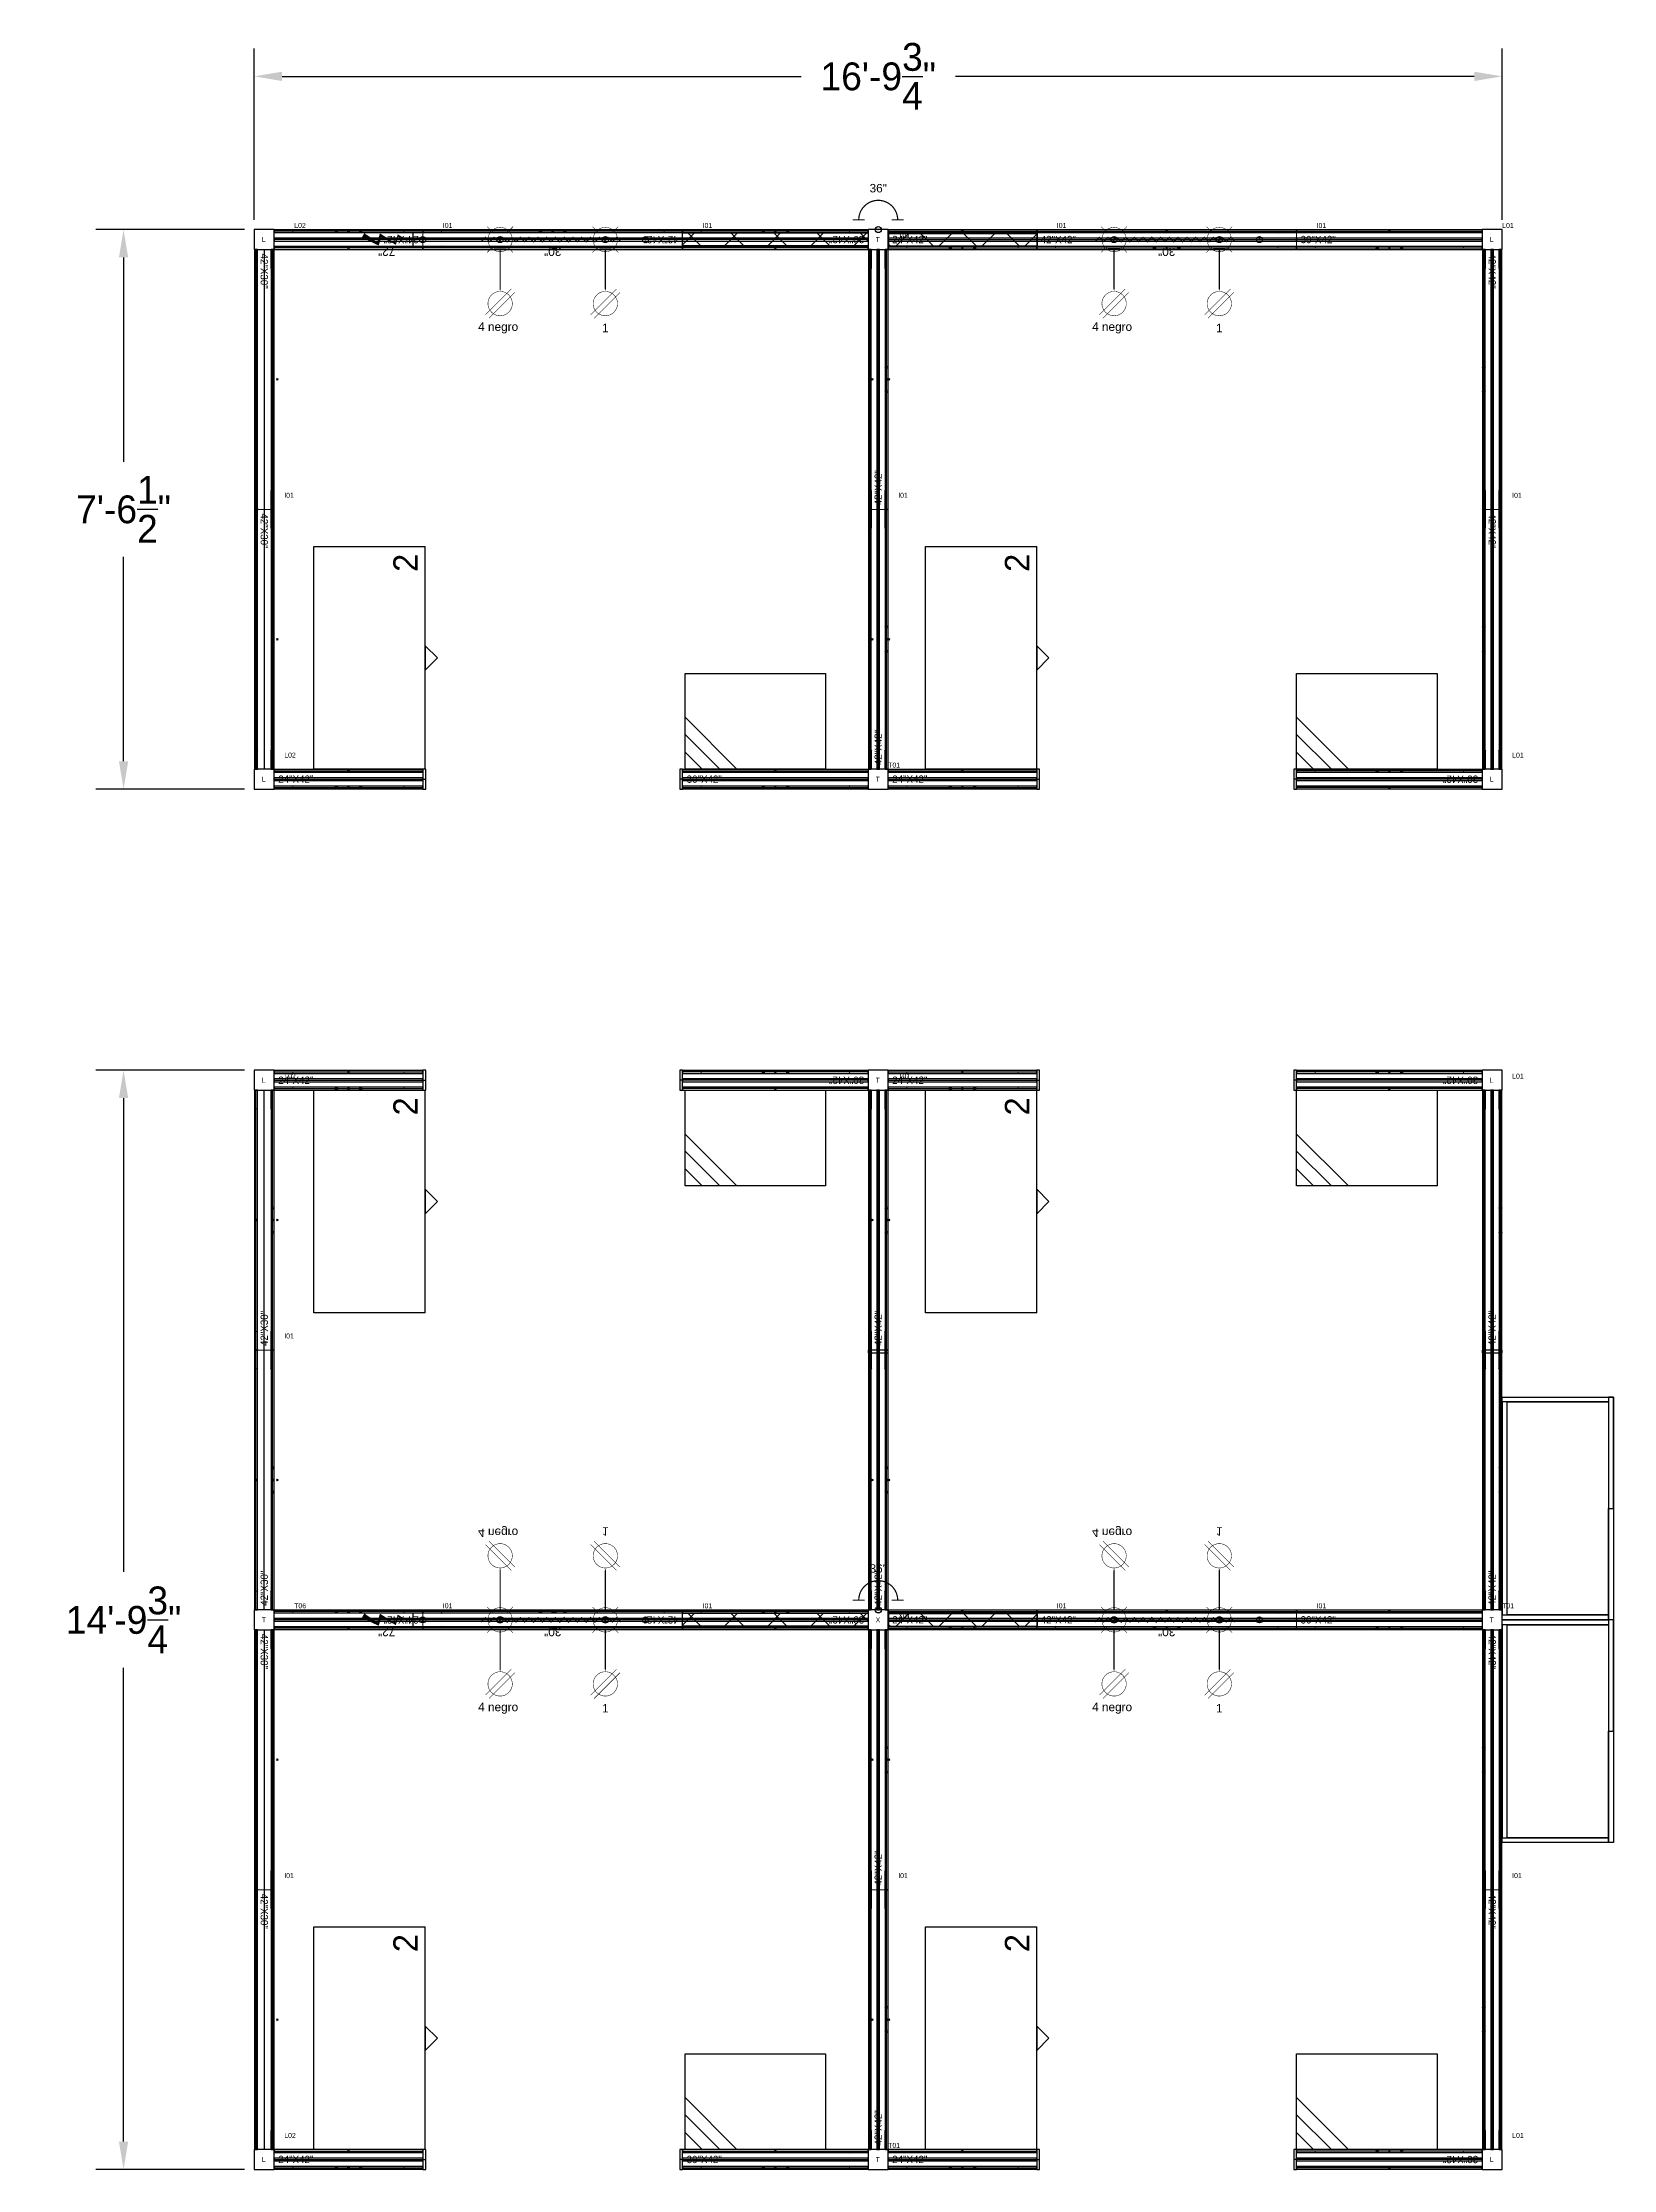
# Model space of a CAD drawing. Header units: inches. Extents: x 126 to 13186, y 9 to 361.
# Drawn here: x 6516.8 to 6770.7, y 17.5 to 361.4 of the extents above; entities that cross this region are included whole.
import ezdxf
from ezdxf.enums import TextEntityAlignment as Align

# ---------------------------------------------------------------- set-up
doc = ezdxf.new("R2010")
doc.units = ezdxf.units.IN
doc.header["$MEASUREMENT"] = 0
for name, color, linetype in [('AW', 7, 'Continuous'), ('DD2D', 7, 'Continuous'), ('DD2D_Geometry', 7, 'Continuous'), ('ELECTRI', 7, 'Continuous'), ('ENFASIS NEW', 7, 'Continuous'), ('Id Unión', 7, 'Continuous'), ('LATEFILE', 7, 'Continuous'), ('LATFILE', 7, 'Continuous'), ('LF', 7, 'Continuous'), ('S7000', 7, 'Continuous'), ('TEXT HARNESS', 7, 'Continuous')]:
    doc.layers.add(name, color=color, linetype=linetype)
doc.styles.add('ARIAL', font='arial.ttf')
doc.styles.get("Standard").update_dxf_attribs({"font": 'stylu.ttf'})
doc.dimstyles.get("Standard").update_dxf_attribs({"dimscale": 25, "dimtxt": 0.18, "dimasz": 0.18, "dimexe": 0.18, "dimexo": 0.0625, "dimgap": 0.09, "dimtad": 0, "dimtih": 1, "dimtoh": 1, "dimzin": 0, "dimdsep": 46, "dimlunit": 4, "dimtxsty": 'Standard', "dimcen": 0.09, "dimadec": 0, "dimazin": 0, "dimtfac": 1, "dimtofl": 0, "dimtmove": 0, "dimatfit": 3, "dimfxl": 1, "dimtolj": 1, "dimtzin": 0, "dimarcsym": 0})

msp = doc.modelspace()

# ---------------------------------------------------------------- texts
at = {"layer": 'DD2D_Geometry'}
for s, p in [('L', (6552.218, 329.114)), ('T', (6651.47, 329.114)), ('L', (6750.722, 329.114)), ('L', (6552.218, 241.869)), ('T', (6651.47, 241.869)), ('L', (6750.722, 241.869)), ('L', (6552.218, 193.195)), ('T', (6651.47, 193.195)), ('L', (6750.722, 193.195)), ('T', (6552.218, 105.951)), ('X', (6651.47, 105.951)), ('T', (6750.722, 105.951)), ('L', (6552.218, 18.707)), ('T', (6651.47, 18.707)), ('L', (6750.722, 18.707))]:
    msp.add_text(s, height=0.807, dxfattribs=at).set_placement(p)
at = {"layer": 'Id Unión'}
for s, p in [('L02', (6557.473, 331.387)), ('I01', (6581.489, 331.387)), ('I01', (6623.496, 331.387)), ('T01', (6655.113, 329.775)), ('I01', (6680.744, 331.387)), ('I01', (6722.752, 331.387)), ('L01', (6752.752, 331.387)), ('I01', (6555.861, 287.763)), ('I01', (6655.113, 287.767)), ('I01', (6754.365, 287.763)), ('L02', (6555.861, 245.755)), ('T01', (6653.5, 244.143)), ('L01', (6754.365, 245.755)), ('L02', (6555.861, 193.856)), ('T01', (6655.113, 193.856)), ('L01', (6754.365, 193.856)), ('I01', (6555.861, 151.848)), ('T06', (6557.473, 108.224)), ('I01', (6581.489, 108.224)), ('I01', (6623.496, 108.224)), ('X01', (6655.113, 106.612)), ('I01', (6680.744, 108.224)), ('I01', (6722.752, 108.224)), ('T01', (6752.752, 108.224)), ('I01', (6555.861, 64.6)), ('I01', (6655.113, 64.604)), ('I01', (6754.365, 64.6)), ('L02', (6555.861, 22.592)), ('T01', (6653.5, 20.98)), ('L01', (6754.365, 22.592))]:
    msp.add_text(s, height=0.8071, dxfattribs=at).set_placement(p)

# ---------------------------------------------------------------- blocks, each defined once
blk = doc.blocks.new('DD40102442AB')
at = {"color": 1}
for p, q in [((0.0035, -0.0035), (-0.0035, 0.0035)), ((0.0035, 0.0035), (-0.0035, -0.0035))]:
    blk.add_line(p, q, dxfattribs=at)
blk.add_point((0, 0))
blk.add_point((0, 0))
blk.add_point((0, 0), dxfattribs=at)
blk = doc.blocks.new('LF4023627S')
for p, q in [((0, 0), (0.914, 0)), ((0, -0.457), (0.914, -0.457))]:
    blk.add_line(p, q)
at = {"layer": 'LATEFILE'}
for p, q in [((0, -0.457), (0, 0)), ((0.914, 0), (0.914, -0.457))]:
    blk.add_line(p, q, dxfattribs=at)
blk.add_lwpolyline([(0.407, -0.457), (0.457, -0.507), (0.507, -0.457)], close=True, dxfattribs=at)
at = {"layer": 'LATFILE', "insert": (0.8103, -0.3262), "char_height": 0.1, "width": 0.07696, "attachment_point": 1}
blk.add_mtext('2', dxfattribs=at)
blk = doc.blocks.new('S7012')
for p, q in [((0.18, -0.577), (0.393, -0.364)), ((0.25, -0.577), (0.393, -0.434)), ((0.323, -0.577), (0.393, -0.507))]:
    blk.add_line(p, q)
blk.add_lwpolyline([(0, 0), (0.393, 0), (0.393, -0.577), (0, -0.577)], close=True)
blk = doc.blocks.new('DD40103042AB')
at = {"color": 1}
for p, q in [((0.0035, -0.0035), (-0.0035, 0.0035)), ((0.0035, 0.0035), (-0.0035, -0.0035))]:
    blk.add_line(p, q, dxfattribs=at)
blk.add_point((0, 0))
blk.add_point((0, 0))
blk.add_point((0, 0), dxfattribs=at)
blk = doc.blocks.new('829030')
at = {"color": 1}
for points in [[(0.1, 0.009, 0.005, 0.005, 0), (0.118, -0.009, 0.005, 0.005, 0), (0.136, 0.009, 0.005, 0.005, 0), (0.154, -0.009, 0.005, 0.005, 0), (0.172, 0.009, 0.005, 0.005, 0), (0.19, -0.009, 0.005, 0.005, 0), (0.208, 0.009, 0.005, 0.005, 0), (0.226, -0.009, 0.005, 0.005, 0), (0.244, 0.009, 0.005, 0.005, 0), (0.262, -0.009, 0.005, 0.005, 0), (0.28, 0.009, 0.005, 0.005, 0), (0.298, -0.009, 0.005, 0.005, 0), (0.316, 0.009, 0.005, 0.005, 0), (0.334, -0.009, 0.005, 0.005, 0), (0.352, 0.009, 0.005, 0.005, 0), (0.37, -0.009, 0.005, 0.005, 0), (0.388, 0.009, 0.005, 0.005, 0), (0.406, -0.009, 0.005, 0.005, 0), (0.424, 0.009, 0.005, 0.005, 0), (0.442, -0.009, 0.005, 0.005, 0), (0.46, 0.009, 0.005, 0.005, 0), (0.478, -0.009, 0.005, 0.005, 0), (0.496, 0.009, 0.005, 0.005, 0), (0.514, -0.009, 0.005, 0.005, 0), (0.532, 0.009, 0.005, 0.005, 0), (0.55, -0.009, 0, 0, 0)], [(0.676, 0.009, 0.005, 0.005, 0), (0.658, -0.009, 0.005, 0.005, 0), (0.64, 0.009, 0.005, 0.005, 0), (0.622, -0.009, 0.005, 0.005, 0), (0.604, 0.009, 0.005, 0.005, 0), (0.586, -0.009, 0.005, 0.005, 0), (0.568, 0.009, 0.005, 0.005, 0), (0.55, -0.009, 0, 0, 0)]]:
    blk.add_lwpolyline(points, format="xyseb", dxfattribs=at)
at = {"color": 1, "const_width": 0.002}
for points in [[(0.1385, 0.0265), (0.112, 0.053)], [(0.1915, 0.0265), (0.218, 0.053)], [(0.5705, 0.0265), (0.544, 0.053)], [(0.6235, 0.0265), (0.65, 0.053)], [(0.1385, -0.0265), (0.112, -0.053)], [(0.1915, -0.0265), (0.218, -0.053)], [(0.5705, -0.0265), (0.544, -0.053)], [(0.6235, -0.0265), (0.65, -0.053)]]:
    blk.add_lwpolyline(points, dxfattribs=at)
for points in [[(0.165, -0.05, -1), (0.165, 0.05, -1)], [(0.597, -0.05, 1), (0.597, 0.05, 1)]]:
    blk.add_lwpolyline(points, format="xyb", close=True, dxfattribs=at)
at = {"color": 1}
blk.add_circle((0, 0), 0.0125, dxfattribs=at)
blk.add_point((0, 0), dxfattribs=at)
at = {"layer": 'TEXT HARNESS', "color": 1, "style": 'ARIAL'}
blk.add_text('30"', height=0.03469, dxfattribs=at).set_placement((0.381, 0.05), align=Align.MIDDLE)
blk = doc.blocks.new('8065E4C')
at = {"color": 1, "const_width": 0.005}
blk.add_lwpolyline([(0.025, -0.04), (-0.025, -0.04)], dxfattribs=at)
at = {"color": 1}
for points in [[(0, -0.04, 0.005, 0.005, 0), (0, -0.165, 0.025, 0, 0), (0, -0.2114, 0, 0, 0)], [(-0.0601, -0.309, 0.002, 0.002, 0), (0.046, -0.2029, 0.002, 0.002, 0)], [(-0.046, -0.3231, 0.002, 0.002, 0), (0.0601, -0.217, 0.002, 0.002, 0)]]:
    blk.add_lwpolyline(points, format="xyseb", dxfattribs=at)
at = {"color": 1, "const_width": 0.002}
blk.add_lwpolyline([(-0.05, -0.263, -1), (0.05, -0.263, -1)], format="xyb", close=True, dxfattribs=at)
at = {"color": 1}
blk.add_circle((0, 0), 0.0125, dxfattribs=at)
blk.add_point((0, 0), dxfattribs=at)
at = {"layer": 'TEXT HARNESS', "color": 1, "style": 'ARIAL'}
blk.add_text('4 negro', height=0.03469, dxfattribs=at).set_placement((-0.0081, -0.363), align=Align.MIDDLE)
blk = doc.blocks.new('8065E1C')
at = {"color": 1, "const_width": 0.005}
blk.add_lwpolyline([(0.025, -0.04), (-0.025, -0.04)], dxfattribs=at)
at = {"color": 1}
for points in [[(0, -0.04, 0.005, 0.005, 0), (0, -0.165, 0.025, 0, 0), (0, -0.2114, 0, 0, 0)], [(-0.0601, -0.309, 0.002, 0.002, 0), (0.046, -0.2029, 0.002, 0.002, 0)], [(-0.046, -0.3231, 0.002, 0.002, 0), (0.0601, -0.217, 0.002, 0.002, 0)]]:
    blk.add_lwpolyline(points, format="xyseb", dxfattribs=at)
at = {"color": 1, "const_width": 0.002}
blk.add_lwpolyline([(-0.05, -0.263, -1), (0.05, -0.263, -1)], format="xyb", close=True, dxfattribs=at)
at = {"color": 1}
blk.add_circle((0, 0), 0.0125, dxfattribs=at)
blk.add_point((0, 0), dxfattribs=at)
at = {"layer": 'TEXT HARNESS', "color": 1, "style": 'ARIAL'}
blk.add_text('1', height=0.0347, dxfattribs=at).set_placement((0, -0.363), align=Align.MIDDLE)
blk = doc.blocks.new('*X60')
at = {"color": 0}
for p, q in [((8.0699, 4.5343), (8.1208, 4.5852)), ((8.1957, 4.5322), (8.1427, 4.5852)), ((8.2445, 4.5322), (8.2975, 4.5852)), ((8.3725, 4.5322), (8.3195, 4.5852)), ((8.4213, 4.5322), (8.4743, 4.5852)), ((8.5492, 4.5322), (8.4962, 4.5852)), ((8.5981, 4.5322), (8.6511, 4.5852)), ((8.6803, 4.578), (8.673, 4.5852))]:
    blk.add_line(p, q, dxfattribs=at)
blk = doc.blocks.new('808624')
at = {"color": 5}
for p, q in [((-0.6104, 0), (0, 0)), ((-0.6104, -0.053), (-0.6104, 0)), ((0, 0), (0, -0.053)), ((0, -0.053), (-0.6104, -0.053))]:
    blk.add_line(p, q, dxfattribs=at)
blk.add_blockref('*X60', (-8.6803, -4.5852), dxfattribs=at)
blk = doc.blocks.new('*X53')
at = {"color": 0}
for p, q in [((7.9413, 4.9361), (7.9943, 4.9891)), ((8.1454, 4.9361), (8.0924, 4.9891)), ((8.1181, 4.9361), (8.1711, 4.9891)), ((8.3222, 4.9361), (8.2692, 4.9891)), ((8.2948, 4.9361), (8.3478, 4.9891)), ((8.499, 4.9361), (8.446, 4.9891)), ((8.4716, 4.9361), (8.5246, 4.9891)), ((8.6757, 4.9361), (8.6227, 4.9891)), ((8.6484, 4.9361), (8.6971, 4.9848)), ((7.9686, 4.9361), (7.9351, 4.9696))]:
    blk.add_line(p, q, dxfattribs=at)
blk = doc.blocks.new('808630')
at = {"color": 5}
for p, q in [((-0.762, 0), (0, 0)), ((-0.762, -0.053), (-0.762, 0)), ((0, 0), (0, -0.053)), ((0, -0.053), (-0.762, -0.053))]:
    blk.add_line(p, q, dxfattribs=at)
blk.add_blockref('*X53', (-8.6971, -4.9891), dxfattribs=at)
blk = doc.blocks.new('817736')
at = {"color": 3, "const_width": 0.005}
blk.add_lwpolyline([(0.08, 0.04, 1), (-0.08, 0.04)], format="xyb", dxfattribs=at)
for points in [[(-0.055, 0.04), (-0.105, 0.04)], [(0.055, 0.04), (0.105, 0.04)]]:
    blk.add_lwpolyline(points, dxfattribs=at)
at = {"color": 3}
blk.add_circle((0, 0), 0.0125, dxfattribs=at)
blk.add_point((0, 0), dxfattribs=at)
at = {"layer": 'TEXT HARNESS', "color": 3, "style": 'ARIAL'}
blk.add_text('36"', height=0.03469, dxfattribs=at).set_placement((0, 0.17), align=Align.MIDDLE)
blk = doc.blocks.new('818072')
at = {"color": 1}
blk.add_lwpolyline([(0.04, 0.0177, 0, 0.005, 0), (0.1012, -0.0177, 0.005, 0.005, 0), (0.112, 0.0177, 0.005, 0.01, 0), (0.173, -0.0176, 0.01, 0.01, 0), (0.184, 0.0177, 0.01, 0.02, 0), (0.245, -0.0176, 0.02, 0.02, 0)], format="xyseb", dxfattribs=at)
at = {"color": 1, "const_width": 0.005}
blk.add_lwpolyline([(0.04, 0.025), (0.04, -0.025)], dxfattribs=at)
at = {"color": 1}
blk.add_circle((0, 0), 0.0125, dxfattribs=at)
blk.add_point((0, 0), dxfattribs=at)
at = {"layer": 'TEXT HARNESS', "color": 1, "style": 'ARIAL'}
blk.add_text('72"', height=0.03469, dxfattribs=at).set_placement((0.148, 0.05), align=Align.MIDDLE)
blk = doc.blocks.new('AW70231836AB')
for points in [[(0, 0), (0.02, 0), (0.02, -0.437), (0, -0.437)], [(0.895, 0), (0.02, 0), (0.02, -0.02), (0.895, -0.02)], [(0.895, -0.437), (0.895, 0), (0.915, 0), (0.915, -0.437)], [(0.02, -0.02), (0.895, -0.02), (0.895, -0.437), (0.02, -0.437)], [(0, -0.437), (0.4575, -0.437), (0.4575, -0.457), (0, -0.457)], [(0.4575, -0.457), (0.915, -0.457), (0.915, -0.437), (0.4575, -0.437)]]:
    blk.add_lwpolyline(points, close=True)
blk = doc.blocks.new('AW4001NA1872AB')
at = {"extrusion": (-1, 0, 0)}
blk.add_line((0, -0.457, -0.028), (0, 0, -0.028), dxfattribs=at)
at = {"extrusion": (0, 1, 0)}
blk.add_line((0, 0, -0.028), (1.83, 0, -0.028), dxfattribs=at)
for p, q in [((0, -0.457, -0.028), (0, 0, -0.028)), ((0, 0, -0.028), (1.83, 0, -0.028)), ((1.83, 0, -0.028), (1.83, -0.457, -0.028)), ((1.83, -0.457, -0.028), (0, -0.457, -0.028))]:
    blk.add_line(p, q)
at = {"extrusion": (1, 0, 0)}
blk.add_line((1.83, 0, -0.028), (1.83, -0.457, -0.028), dxfattribs=at)
at = {"extrusion": (0, -1, 0)}
blk.add_line((1.83, -0.457, -0.028), (0, -0.457, -0.028), dxfattribs=at)
blk = doc.blocks.new('DD101030422D')
at = {"color": 1, "linetype": 'Continuous', "lineweight": 0}
for p, q in [((0, -0.0255), (0, 0.0255)), ((0.0017, 0.0275), (0.0218, 0.0275)), ((0.002, 0.0275), (0.0215, 0.0275)), ((0.0747, 0.0275), (0.0215, 0.0275)), ((0.0747, 0.0275), (0.075, 0.0275)), ((0.0765, 0.026), (0.0765, 0.0343)), ((0.6855, 0.0343), (0.0765, 0.0343)), ((0.6855, 0.0343), (0.6855, 0.026)), ((0.6873, 0.0275), (0.687, 0.0275)), ((0.6873, 0.0275), (0.7405, 0.0275)), ((0.7603, 0.0275), (0.7402, 0.0275)), ((0.76, 0.0275), (0.7405, 0.0275)), ((0.762, -0.0255), (0.762, 0.0255)), ((0.025, -0.0275), (0.002, -0.0275)), ((0.025, -0.0275), (0.0747, -0.0275)), ((0.0747, -0.0275), (0.075, -0.0275)), ((0.0765, -0.0343), (0.0765, -0.026)), ((0.6855, -0.0343), (0.0765, -0.0343)), ((0.6855, -0.026), (0.6855, -0.0343)), ((0.6873, -0.0275), (0.687, -0.0275)), ((0.737, -0.0275), (0.6873, -0.0275)), ((0.737, -0.0275), (0.76, -0.0275))]:
    blk.add_line(p, q, dxfattribs=at)
at = {"color": 1}
for p, q in [((0.3775, 0.0379), (0.3845, 0.0308)), ((0.3775, 0.0308), (0.3845, 0.0379)), ((0.3775, -0.0379), (0.3845, -0.0308)), ((0.3775, -0.0308), (0.3845, -0.0379))]:
    blk.add_line(p, q, dxfattribs=at)
for centre in [(0.331, -0.0343), (0.431, -0.0343)]:
    blk.add_circle(centre, 0.005, dxfattribs=at)
at = {"color": 1, "linetype": 'Continuous', "lineweight": 0}
for centre, radius, start, end in [((0.002, 0.0255), 0.00203, 90, 180), ((0.075, 0.026), 0.00151, 10.02098, 90), ((0.075, 0.026), 0.00151, 0, 10.02098), ((0.687, 0.026), 0.00151, 90, 169.97902), ((0.687, 0.026), 0.00151, 169.97902, 180), ((0.687, 0.026), 0.00151, 169.97902, 180), ((0.76, 0.0255), 0.00203, 0, 90), ((0.002, -0.0255), 0.00203, 180, 270), ((0.075, -0.026), 0.00151, 270, 349.97902), ((0.075, -0.026), 0.00151, 349.97902, 0), ((0.687, -0.026), 0.00151, 180, 190.02098), ((0.687, -0.026), 0.00151, 180, 190.02098), ((0.687, -0.026), 0.00151, 190.02098, 270), ((0.76, -0.0255), 0.00203, 270, 0)]:
    blk.add_arc(centre, radius, start, end, dxfattribs=at)
at = {"color": 1}
for p in [(0.381, 0.0343), (0.381, -0.0343)]:
    blk.add_point(p, dxfattribs=at)
at = {"insert": (0.0165, 0.0151), "char_height": 0.03, "attachment_point": 1}
blk.add_mtext_dynamic_manual_height_columns('30"X42"', width=75.494015, gutter_width=12.5, heights=[0], dxfattribs=at)
blk = doc.blocks.new('SPACE_DD10103042')
blk.add_blockref('DD101030422D', (0, 0))
blk = doc.blocks.new('DD101042422D')
at = {"color": 1, "linetype": 'Continuous', "lineweight": 0}
for p, q in [((0, -0.0255), (0, 0.0255)), ((0.0017, 0.0275), (0.0218, 0.0275)), ((0.002, 0.0275), (0.0215, 0.0275)), ((0.0747, 0.0275), (0.0215, 0.0275)), ((0.0747, 0.0275), (0.075, 0.0275)), ((0.0765, 0.026), (0.0765, 0.0343)), ((0.9905, 0.0343), (0.0765, 0.0343)), ((0.9905, 0.0343), (0.9905, 0.026)), ((0.9923, 0.0275), (0.992, 0.0275)), ((0.9923, 0.0275), (1.0455, 0.0275)), ((1.0653, 0.0275), (1.0452, 0.0275)), ((1.065, 0.0275), (1.0455, 0.0275)), ((1.067, -0.0255), (1.067, 0.0255)), ((0.025, -0.0275), (0.002, -0.0275)), ((0.025, -0.0275), (0.0747, -0.0275)), ((0.0747, -0.0275), (0.075, -0.0275)), ((0.0765, -0.0343), (0.0765, -0.026)), ((0.9905, -0.0343), (0.0765, -0.0343)), ((0.9905, -0.026), (0.9905, -0.0343)), ((0.9923, -0.0275), (0.992, -0.0275)), ((1.042, -0.0275), (0.9923, -0.0275)), ((1.042, -0.0275), (1.065, -0.0275))]:
    blk.add_line(p, q, dxfattribs=at)
at = {"color": 1}
for p, q in [((0.53, 0.0379), (0.537, 0.0308)), ((0.53, 0.0308), (0.537, 0.0379)), ((0.53, -0.0379), (0.537, -0.0308)), ((0.53, -0.0308), (0.537, -0.0379))]:
    blk.add_line(p, q, dxfattribs=at)
for centre in [(0.4835, -0.0343), (0.5835, -0.0343)]:
    blk.add_circle(centre, 0.005, dxfattribs=at)
at = {"color": 1, "linetype": 'Continuous', "lineweight": 0}
for centre, radius, start, end in [((0.002, 0.0255), 0.00203, 90, 180), ((0.075, 0.026), 0.00151, 10.02098, 90), ((0.075, 0.026), 0.00151, 0, 10.02098), ((0.992, 0.026), 0.00151, 90, 169.97902), ((0.992, 0.026), 0.00151, 169.97902, 180), ((0.992, 0.026), 0.00151, 169.97902, 180), ((1.065, 0.0255), 0.00203, 0, 90), ((0.002, -0.0255), 0.00203, 180, 270), ((0.075, -0.026), 0.00151, 270, 349.97902), ((0.075, -0.026), 0.00151, 349.97902, 0), ((0.992, -0.026), 0.00151, 180, 190.02098), ((0.992, -0.026), 0.00151, 180, 190.02098), ((0.992, -0.026), 0.00151, 190.02098, 270), ((1.065, -0.0255), 0.00203, 270, 0)]:
    blk.add_arc(centre, radius, start, end, dxfattribs=at)
at = {"color": 1}
for p in [(0.5335, 0.0343), (0.5335, -0.0343)]:
    blk.add_point(p, dxfattribs=at)
at = {"insert": (0.0165, 0.0151), "char_height": 0.03, "attachment_point": 1}
blk.add_mtext_dynamic_manual_height_columns('42"X42"', width=75.494015, gutter_width=12.5, heights=[0], dxfattribs=at)
blk = doc.blocks.new('SPACE_DD10104242')
blk.add_blockref('DD101042422D', (0, 0))
blk = doc.blocks.new('DD101024422D')
at = {"color": 1, "linetype": 'Continuous', "lineweight": 0}
for p, q in [((0, -0.0255), (0, 0.0255)), ((0.0017, 0.0275), (0.0218, 0.0275)), ((0.002, 0.0275), (0.0215, 0.0275)), ((0.0747, 0.0275), (0.0215, 0.0275)), ((0.0747, 0.0275), (0.075, 0.0275)), ((0.0765, 0.026), (0.0765, 0.0343)), ((0.5335, 0.0343), (0.0765, 0.0343)), ((0.5335, 0.0343), (0.5335, 0.026)), ((0.5353, 0.0275), (0.535, 0.0275)), ((0.5353, 0.0275), (0.5885, 0.0275)), ((0.6083, 0.0275), (0.5882, 0.0275)), ((0.608, 0.0275), (0.5885, 0.0275)), ((0.61, -0.0255), (0.61, 0.0255)), ((0.025, -0.0275), (0.002, -0.0275)), ((0.025, -0.0275), (0.0747, -0.0275)), ((0.0747, -0.0275), (0.075, -0.0275)), ((0.0765, -0.0343), (0.0765, -0.026)), ((0.5335, -0.0343), (0.0765, -0.0343)), ((0.5335, -0.026), (0.5335, -0.0343)), ((0.5353, -0.0275), (0.535, -0.0275)), ((0.585, -0.0275), (0.5353, -0.0275)), ((0.585, -0.0275), (0.608, -0.0275))]:
    blk.add_line(p, q, dxfattribs=at)
at = {"color": 1}
for p, q in [((0.3015, 0.0379), (0.3085, 0.0308)), ((0.3015, 0.0308), (0.3085, 0.0379)), ((0.3015, -0.0379), (0.3085, -0.0308)), ((0.3015, -0.0308), (0.3085, -0.0379))]:
    blk.add_line(p, q, dxfattribs=at)
for centre in [(0.255, -0.0343), (0.355, -0.0343)]:
    blk.add_circle(centre, 0.005, dxfattribs=at)
at = {"color": 1, "linetype": 'Continuous', "lineweight": 0}
for centre, radius, start, end in [((0.002, 0.0255), 0.00203, 90, 180), ((0.075, 0.026), 0.00151, 10.02098, 90), ((0.075, 0.026), 0.00151, 0, 10.02098), ((0.535, 0.026), 0.00151, 90, 169.97902), ((0.535, 0.026), 0.00151, 169.97902, 180), ((0.535, 0.026), 0.00151, 169.97902, 180), ((0.608, 0.0255), 0.00203, 0, 90), ((0.002, -0.0255), 0.00203, 180, 270), ((0.075, -0.026), 0.00151, 270, 349.97902), ((0.075, -0.026), 0.00151, 349.97902, 0), ((0.535, -0.026), 0.00151, 180, 190.02098), ((0.535, -0.026), 0.00151, 180, 190.02098), ((0.535, -0.026), 0.00151, 190.02098, 270), ((0.608, -0.0255), 0.00203, 270, 0)]:
    blk.add_arc(centre, radius, start, end, dxfattribs=at)
at = {"color": 1}
for p in [(0.305, 0.0343), (0.305, -0.0343)]:
    blk.add_point(p, dxfattribs=at)
at = {"insert": (0.0165, 0.0151), "char_height": 0.03, "attachment_point": 1}
blk.add_mtext_dynamic_manual_height_columns('24"X42"', width=75.494015, gutter_width=12.5, heights=[0], dxfattribs=at)
blk = doc.blocks.new('SPACE_DD10102442')
blk.add_blockref('DD101024422D', (0, 0))
blk = doc.blocks.new('DD101042302D')
at = {"color": 6, "linetype": 'Continuous', "lineweight": 0}
for p, q in [((0, -0.0255), (0, 0.0255)), ((0.0017, 0.0275), (0.0218, 0.0275)), ((0.002, 0.0275), (0.0215, 0.0275)), ((0.0747, 0.0275), (0.0215, 0.0275)), ((0.0747, 0.0275), (0.075, 0.0275)), ((0.0765, 0.026), (0.0765, 0.0343)), ((0.9905, 0.0343), (0.0765, 0.0343)), ((0.9905, 0.0343), (0.9905, 0.026)), ((0.9923, 0.0275), (0.992, 0.0275)), ((0.9923, 0.0275), (1.0455, 0.0275)), ((1.0653, 0.0275), (1.0452, 0.0275)), ((1.065, 0.0275), (1.0455, 0.0275)), ((1.067, -0.0255), (1.067, 0.0255)), ((0.025, -0.0275), (0.002, -0.0275)), ((0.025, -0.0275), (0.0747, -0.0275)), ((0.0747, -0.0275), (0.075, -0.0275)), ((0.0765, -0.0343), (0.0765, -0.026)), ((0.9905, -0.0343), (0.0765, -0.0343)), ((0.9905, -0.026), (0.9905, -0.0343)), ((0.9923, -0.0275), (0.992, -0.0275)), ((1.042, -0.0275), (0.9923, -0.0275)), ((1.042, -0.0275), (1.065, -0.0275))]:
    blk.add_line(p, q, dxfattribs=at)
at = {"color": 6}
for p, q in [((0.53, 0.0379), (0.537, 0.0308)), ((0.53, 0.0308), (0.537, 0.0379)), ((0.53, -0.0379), (0.537, -0.0308)), ((0.53, -0.0308), (0.537, -0.0379))]:
    blk.add_line(p, q, dxfattribs=at)
for centre in [(0.4835, -0.0343), (0.5835, -0.0343)]:
    blk.add_circle(centre, 0.005, dxfattribs=at)
at = {"color": 6, "linetype": 'Continuous', "lineweight": 0}
for centre, radius, start, end in [((0.002, 0.0255), 0.00203, 90, 180), ((0.075, 0.026), 0.00151, 10.02098, 90), ((0.075, 0.026), 0.00151, 0, 10.02098), ((0.992, 0.026), 0.00151, 90, 169.97902), ((0.992, 0.026), 0.00151, 169.97902, 180), ((0.992, 0.026), 0.00151, 169.97902, 180), ((1.065, 0.0255), 0.00203, 0, 90), ((0.002, -0.0255), 0.00203, 180, 270), ((0.075, -0.026), 0.00151, 270, 349.97902), ((0.075, -0.026), 0.00151, 349.97902, 0), ((0.992, -0.026), 0.00151, 180, 190.02098), ((0.992, -0.026), 0.00151, 180, 190.02098), ((0.992, -0.026), 0.00151, 190.02098, 270), ((1.065, -0.0255), 0.00203, 270, 0)]:
    blk.add_arc(centre, radius, start, end, dxfattribs=at)
at = {"color": 6}
for p in [(0.5335, 0.0343), (0.5335, -0.0343)]:
    blk.add_point(p, dxfattribs=at)
at = {"insert": (0.0165, 0.0151), "char_height": 0.03, "attachment_point": 1}
blk.add_mtext_dynamic_manual_height_columns('42"X30"', width=75.494015, gutter_width=12.5, heights=[0], dxfattribs=at)
blk = doc.blocks.new('SPACE_DD10104230')
blk.add_blockref('DD101042302D', (0, 0))
blk = doc.blocks.new('DD3021422D')
for p, q in [((0, 0.041), (0, -0.041)), ((0.012, 0.041), (0, 0.041)), ((0.012, -0.041), (0.012, 0.041)), ((0, -0.041), (0.012, -0.041))]:
    blk.add_line(p, q)
blk = doc.blocks.new('SPACE_DD302142')
blk.add_blockref('DD3021422D', (0, 0))
blk = doc.blocks.new('*D82')
at = {"color": 0, "lineweight": -2, "transparency": 16777216}
for p, q in [((6549.45, 195.21), (6525.38, 195.21)), ((6529.88, 190.71), (6529.88, 114.13)), ((6529.88, 22), (6529.88, 98.58)), ((6549.45, 17.5), (6525.38, 17.5))]:
    blk.add_line(p, q, dxfattribs=at)
at = {"color": 0, "transparency": 16777216}
for points in [[(6529.13, 190.71), (6530.63, 190.71), (6529.88, 195.21)], [(6529.13, 22), (6530.63, 22), (6529.88, 17.5)]]:
    blk.add_solid(points, dxfattribs=at)
at = {"layer": 'Defpoints', "color": 0, "transparency": 16777216}
for p in [(6529.88, 195.21), (6551.01, 195.21), (6551.01, 17.5)]:
    blk.add_point(p, dxfattribs=at)
at = {"color": 0, "transparency": 16777216, "insert": (6529.88, 106.35), "char_height": 4.5, "attachment_point": 5}
blk.add_mtext('\\A1;14\'-9{\\H1.000000x;\\S3/4;}"', dxfattribs=at)
blk = doc.blocks.new('*D83')
at = {"color": 0, "lineweight": -2, "transparency": 16777216}
for p, q in [((6549.45, 331.13), (6525.38, 331.13)), ((6529.88, 326.63), (6529.88, 293.58)), ((6529.88, 245.16), (6529.88, 278.21)), ((6549.45, 240.66), (6525.38, 240.66))]:
    blk.add_line(p, q, dxfattribs=at)
at = {"color": 0, "transparency": 16777216}
for points in [[(6529.13, 326.63), (6530.63, 326.63), (6529.88, 331.13)], [(6529.13, 245.16), (6530.63, 245.16), (6529.88, 240.66)]]:
    blk.add_solid(points, dxfattribs=at)
at = {"layer": 'Defpoints', "color": 0, "transparency": 16777216}
for p in [(6529.88, 331.13), (6551.01, 331.13), (6551.01, 240.66)]:
    blk.add_point(p, dxfattribs=at)
at = {"color": 0, "transparency": 16777216, "insert": (6529.88, 285.9), "char_height": 4.5, "attachment_point": 5}
blk.add_mtext('\\A1;7\'-6{\\H1.000000x;\\S1/2;}"', dxfattribs=at)
blk = doc.blocks.new('*D84')
at = {"color": 0, "lineweight": -2, "transparency": 16777216}
for p, q in [((6551.01, 332.69), (6551.01, 360.4)), ((6752.74, 332.69), (6752.74, 360.4)), ((6555.51, 355.9), (6639.41, 355.9)), ((6748.24, 355.9), (6664.35, 355.9))]:
    blk.add_line(p, q, dxfattribs=at)
at = {"color": 0, "transparency": 16777216}
for points in [[(6555.51, 356.65), (6555.51, 355.15), (6551.01, 355.9)], [(6748.24, 356.65), (6748.24, 355.15), (6752.74, 355.9)]]:
    blk.add_solid(points, dxfattribs=at)
at = {"layer": 'Defpoints', "color": 0, "transparency": 16777216}
for p in [(6752.74, 355.9), (6551.01, 331.13), (6752.74, 331.13)]:
    blk.add_point(p, dxfattribs=at)
at = {"color": 0, "transparency": 16777216, "insert": (6651.88, 355.9), "char_height": 4.5, "attachment_point": 5}
blk.add_mtext('\\A1;16\'-9{\\H1.000000x;\\S3/4;}"', dxfattribs=at)

# ---------------------------------------------------------------- dimensions: what is measured, and where the dimension line sits
dim = msp.add_linear_dim(base=(6752.744, 355.902), p1=(6551.011, 331.131), p2=(6752.744, 331.131), dimstyle='Standard')
dim.commit()
dim.dimension.update_dxf_attribs({"geometry": '*D84', "text_midpoint": (6651.877, 355.902)})
for base, p1, p2, picture, middle in [((6529.877, 331.131), (6551.011, 240.659), (6551.011, 331.131), '*D83', (6529.877, 285.895)), ((6529.877, 195.213), (6551.011, 17.496), (6551.011, 195.213), '*D82', (6529.877, 106.354))]:
    dim = msp.add_linear_dim(base=base, p1=p1, p2=p2, angle=90, dimstyle='Standard')
    dim.commit()
    dim.dimension.update_dxf_attribs({"geometry": picture, "text_midpoint": middle})

# ---------------------------------------------------------------- linework, layer by layer
at = {"layer": 'DD2D'}
for p, q in [((6578.251, 330.867), (6554.236, 330.867)), ((6620.259, 330.867), (6578.251, 330.867)), ((6650.259, 330.867), (6620.259, 330.867)), ((6653.488, 330.867), (6677.503, 330.867)), ((6677.503, 330.867), (6719.511, 330.867)), ((6719.511, 330.867), (6749.511, 330.867)), ((6551.271, 327.903), (6551.271, 285.895)), ((6552.622, 327.903), (6552.622, 285.895)), ((6553.972, 327.903), (6553.972, 285.895)), ((6554.236, 329.517), (6554.232, 329.517)), ((6578.251, 329.517), (6554.236, 329.517)), ((6578.251, 329.517), (6554.236, 329.517)), ((6578.251, 328.167), (6554.236, 328.167)), ((6578.251, 329.517), (6578.248, 329.517)), ((6620.259, 329.517), (6578.251, 329.517)), ((6620.259, 329.517), (6578.251, 329.517)), ((6620.259, 328.167), (6578.251, 328.167)), ((6620.259, 329.517), (6620.255, 329.517)), ((6650.259, 329.517), (6620.259, 329.517)), ((6650.259, 329.517), (6620.259, 329.517)), ((6650.259, 328.167), (6620.259, 328.167)), ((6650.523, 285.895), (6650.523, 327.903)), ((6651.873, 327.903), (6651.873, 327.907)), ((6651.873, 285.895), (6651.873, 327.903)), ((6651.873, 285.895), (6651.873, 327.903)), ((6653.224, 285.895), (6653.224, 327.903)), ((6653.488, 329.517), (6677.503, 329.517)), ((6653.488, 329.517), (6677.503, 329.517)), ((6653.488, 328.167), (6677.503, 328.167)), ((6677.503, 329.517), (6677.507, 329.517)), ((6677.503, 329.517), (6719.511, 329.517)), ((6677.503, 329.517), (6719.511, 329.517)), ((6677.503, 328.167), (6719.511, 328.167)), ((6719.511, 329.517), (6719.515, 329.517)), ((6719.511, 329.517), (6749.511, 329.517)), ((6719.511, 329.517), (6749.511, 329.517)), ((6719.511, 328.167), (6749.511, 328.167)), ((6749.511, 329.517), (6749.515, 329.517)), ((6749.775, 327.903), (6749.775, 285.895)), ((6751.125, 327.903), (6751.125, 285.895)), ((6751.125, 327.903), (6751.125, 285.895)), ((6752.476, 327.903), (6752.476, 285.895)), ((6551.271, 285.895), (6551.271, 243.887)), ((6552.622, 285.895), (6552.622, 285.891)), ((6552.622, 285.895), (6552.622, 243.887)), ((6553.972, 285.895), (6553.972, 243.887)), ((6650.523, 243.887), (6650.523, 285.895)), ((6651.873, 285.895), (6651.873, 285.899)), ((6651.873, 243.887), (6651.873, 285.895)), ((6651.873, 243.887), (6651.873, 285.895)), ((6653.224, 243.887), (6653.224, 285.895)), ((6749.775, 285.895), (6749.775, 243.887)), ((6751.125, 285.895), (6751.125, 285.891)), ((6751.125, 285.895), (6751.125, 243.887)), ((6751.125, 285.895), (6751.125, 243.887)), ((6752.476, 285.895), (6752.476, 243.887)), ((6552.622, 243.887), (6552.622, 243.883)), ((6554.236, 243.623), (6578.251, 243.623)), ((6554.236, 242.273), (6578.251, 242.273)), ((6554.236, 242.273), (6578.251, 242.273)), ((6554.236, 240.923), (6578.251, 240.923)), ((6578.251, 242.273), (6578.724, 242.273)), ((6620.259, 242.273), (6619.787, 242.273)), ((6620.259, 243.623), (6650.259, 243.623)), ((6620.259, 242.273), (6650.259, 242.273)), ((6620.259, 242.273), (6650.259, 242.273)), ((6620.259, 240.923), (6650.259, 240.923)), ((6650.259, 242.273), (6650.263, 242.273)), ((6653.488, 243.623), (6677.504, 243.623)), ((6653.488, 242.273), (6677.504, 242.273)), ((6653.488, 242.273), (6677.504, 242.273)), ((6653.488, 240.923), (6677.504, 240.923)), ((6677.504, 242.273), (6677.976, 242.273)), ((6719.511, 242.273), (6719.039, 242.273)), ((6749.511, 243.623), (6719.511, 243.623)), ((6749.511, 242.273), (6719.511, 242.273)), ((6749.511, 242.273), (6719.511, 242.273)), ((6749.511, 240.923), (6719.511, 240.923)), ((6751.125, 243.887), (6751.125, 243.883)), ((6554.236, 194.949), (6578.251, 194.949)), ((6554.236, 193.598), (6578.251, 193.598)), ((6554.236, 193.598), (6578.251, 193.598)), ((6578.251, 193.598), (6578.724, 193.598)), ((6620.259, 193.598), (6619.787, 193.598)), ((6650.259, 194.949), (6620.259, 194.949)), ((6650.259, 193.598), (6620.259, 193.598)), ((6650.259, 193.598), (6620.259, 193.598)), ((6653.488, 194.949), (6677.503, 194.949)), ((6653.488, 193.598), (6677.503, 193.598)), ((6653.488, 193.598), (6677.503, 193.598)), ((6677.503, 193.598), (6677.976, 193.598)), ((6719.511, 193.598), (6719.039, 193.598)), ((6749.511, 194.949), (6719.511, 194.949)), ((6749.511, 193.598), (6719.511, 193.598)), ((6749.511, 193.598), (6719.511, 193.598)), ((6551.271, 149.976), (6551.271, 191.984)), ((6552.622, 191.984), (6552.622, 191.988)), ((6552.622, 149.976), (6552.622, 191.984)), ((6553.972, 149.976), (6553.972, 191.984)), ((6554.236, 192.248), (6578.251, 192.248)), ((6650.259, 192.248), (6620.259, 192.248)), ((6650.523, 149.976), (6650.523, 191.984)), ((6651.873, 191.984), (6651.873, 191.988)), ((6651.873, 149.976), (6651.873, 191.984)), ((6651.873, 149.976), (6651.873, 191.984)), ((6653.224, 149.976), (6653.224, 191.984)), ((6653.488, 192.248), (6677.503, 192.248)), ((6749.511, 192.248), (6719.511, 192.248)), ((6749.775, 149.976), (6749.775, 191.984)), ((6751.125, 191.984), (6751.125, 191.988)), ((6751.125, 149.976), (6751.125, 191.984)), ((6751.125, 149.976), (6751.125, 191.984)), ((6752.476, 149.976), (6752.476, 191.984)), ((6551.271, 107.968), (6551.271, 149.976)), ((6552.622, 149.976), (6552.622, 149.98)), ((6552.622, 107.968), (6552.622, 149.976)), ((6553.972, 107.968), (6553.972, 149.976)), ((6650.523, 107.968), (6650.523, 149.976)), ((6651.873, 107.968), (6651.873, 149.976)), ((6651.873, 107.968), (6651.873, 149.976)), ((6651.873, 149.976), (6651.873, 149.504)), ((6653.224, 107.968), (6653.224, 149.976)), ((6749.775, 107.968), (6749.775, 149.976)), ((6751.125, 107.968), (6751.125, 149.976)), ((6751.125, 107.968), (6751.125, 149.976)), ((6751.125, 149.976), (6751.125, 149.504)), ((6752.476, 107.968), (6752.476, 149.976)), ((6578.251, 107.705), (6554.236, 107.705)), ((6620.259, 107.705), (6578.251, 107.705)), ((6650.259, 107.705), (6620.259, 107.705)), ((6653.488, 107.705), (6677.503, 107.705)), ((6677.503, 107.705), (6719.511, 107.705)), ((6719.511, 107.705), (6749.511, 107.705)), ((6551.271, 104.74), (6551.271, 62.732)), ((6552.622, 104.74), (6552.622, 62.732)), ((6553.972, 104.74), (6553.972, 62.732)), ((6554.236, 106.354), (6554.232, 106.354)), ((6578.251, 106.354), (6554.236, 106.354)), ((6578.251, 106.354), (6554.236, 106.354)), ((6578.251, 105.004), (6554.236, 105.004)), ((6578.251, 106.354), (6578.248, 106.354)), ((6620.259, 106.354), (6578.251, 106.354)), ((6620.259, 106.354), (6578.251, 106.354)), ((6620.259, 105.004), (6578.251, 105.004)), ((6620.259, 106.354), (6620.255, 106.354)), ((6650.259, 106.354), (6620.259, 106.354)), ((6650.259, 106.354), (6620.259, 106.354)), ((6650.259, 105.004), (6620.259, 105.004)), ((6650.523, 62.732), (6650.523, 104.74)), ((6651.873, 104.74), (6651.873, 104.744)), ((6651.873, 62.732), (6651.873, 104.74)), ((6651.873, 62.732), (6651.873, 104.74)), ((6653.224, 62.732), (6653.224, 104.74)), ((6653.488, 106.354), (6677.503, 106.354)), ((6653.488, 106.354), (6677.503, 106.354)), ((6653.488, 105.004), (6677.503, 105.004)), ((6677.503, 106.354), (6677.507, 106.354)), ((6677.503, 106.354), (6719.511, 106.354)), ((6677.503, 106.354), (6719.511, 106.354)), ((6677.503, 105.004), (6719.511, 105.004)), ((6719.511, 106.354), (6719.515, 106.354)), ((6719.511, 106.354), (6749.511, 106.354)), ((6719.511, 106.354), (6749.511, 106.354)), ((6719.511, 105.004), (6749.511, 105.004)), ((6749.511, 106.354), (6749.515, 106.354)), ((6749.775, 104.74), (6749.775, 62.732)), ((6751.125, 104.74), (6751.125, 62.732)), ((6751.125, 104.74), (6751.125, 62.732)), ((6752.476, 104.74), (6752.476, 62.732)), ((6551.271, 62.732), (6551.271, 20.724)), ((6552.622, 62.732), (6552.622, 62.728)), ((6552.622, 62.732), (6552.622, 20.724)), ((6553.972, 62.732), (6553.972, 20.724)), ((6650.523, 20.724), (6650.523, 62.732)), ((6651.873, 62.732), (6651.873, 62.736)), ((6651.873, 20.724), (6651.873, 62.732)), ((6651.873, 20.724), (6651.873, 62.732)), ((6653.224, 20.724), (6653.224, 62.732)), ((6749.775, 62.732), (6749.775, 20.724)), ((6751.125, 62.732), (6751.125, 62.728)), ((6751.125, 62.732), (6751.125, 20.724)), ((6751.125, 62.732), (6751.125, 20.724)), ((6752.476, 62.732), (6752.476, 20.724)), ((6552.622, 20.724), (6552.622, 20.72)), ((6751.125, 20.724), (6751.125, 20.72)), ((6554.236, 20.461), (6578.251, 20.461)), ((6554.236, 19.11), (6578.251, 19.11)), ((6554.236, 19.11), (6578.251, 19.11)), ((6554.236, 17.76), (6578.251, 17.76)), ((6578.251, 19.11), (6578.724, 19.11)), ((6620.259, 19.11), (6619.787, 19.11)), ((6620.259, 20.461), (6650.259, 20.461)), ((6620.259, 19.11), (6650.259, 19.11)), ((6620.259, 19.11), (6650.259, 19.11)), ((6620.259, 17.76), (6650.259, 17.76)), ((6650.259, 19.11), (6650.263, 19.11)), ((6653.488, 20.461), (6677.504, 20.461)), ((6653.488, 19.11), (6677.504, 19.11)), ((6653.488, 19.11), (6677.504, 19.11)), ((6653.488, 17.76), (6677.504, 17.76)), ((6677.504, 19.11), (6677.976, 19.11)), ((6719.511, 19.11), (6719.039, 19.11)), ((6749.511, 20.461), (6719.511, 20.461)), ((6749.511, 19.11), (6719.511, 19.11)), ((6749.511, 19.11), (6719.511, 19.11)), ((6749.511, 17.76), (6719.511, 17.76))]:
    msp.add_line(p, q, dxfattribs=at)
at = {"layer": 'DD2D_Geometry'}
for points in [[(6554.236, 331.131), (6551.011, 331.131), (6551.011, 327.903), (6554.236, 327.903)], [(6578.251, 331.104), (6554.236, 331.104), (6554.236, 330.631), (6578.251, 330.631)], [(6578.251, 331.104), (6554.236, 331.104), (6554.236, 330.631), (6578.251, 330.631)], [(6620.259, 331.104), (6578.251, 331.104), (6578.251, 330.631), (6620.259, 330.631)], [(6620.259, 331.104), (6578.251, 331.104), (6578.251, 330.631), (6620.259, 330.631)], [(6650.259, 331.104), (6620.259, 331.104), (6620.259, 330.631), (6650.259, 330.631)], [(6650.259, 331.104), (6620.259, 331.104), (6620.259, 330.631), (6650.259, 330.631)], [(6653.488, 327.903), (6653.492, 331.131), (6650.263, 331.131), (6650.259, 327.903)], [(6653.488, 330.631), (6677.503, 330.631), (6677.503, 331.104), (6653.488, 331.104)], [(6653.488, 330.631), (6677.503, 330.631), (6677.503, 331.104), (6653.488, 331.104)], [(6677.503, 330.631), (6719.511, 330.631), (6719.511, 331.104), (6677.503, 331.104)], [(6677.503, 330.631), (6719.511, 330.631), (6719.511, 331.104), (6677.503, 331.104)], [(6719.511, 330.631), (6749.511, 330.631), (6749.511, 331.104), (6719.511, 331.104)], [(6719.511, 330.631), (6749.511, 330.631), (6749.511, 331.104), (6719.511, 331.104)], [(6749.511, 327.903), (6752.744, 327.903), (6752.744, 331.131), (6749.511, 331.131)], [(6551.035, 327.903), (6551.035, 285.895), (6551.507, 285.895), (6551.507, 327.903)], [(6551.035, 327.903), (6551.035, 285.895), (6551.507, 285.895), (6551.507, 327.903)], [(6553.736, 327.903), (6553.736, 285.895), (6554.208, 285.895), (6554.208, 327.903)], [(6553.736, 327.903), (6553.736, 285.895), (6554.208, 285.895), (6554.208, 327.903)], [(6578.251, 329.753), (6554.236, 329.753), (6554.236, 329.281), (6578.251, 329.281)], [(6578.251, 329.753), (6554.236, 329.753), (6554.236, 329.281), (6578.251, 329.281)], [(6578.251, 328.403), (6554.236, 328.403), (6554.236, 327.93), (6578.251, 327.93)], [(6578.251, 328.403), (6554.236, 328.403), (6554.236, 327.93), (6578.251, 327.93)], [(6578.248, 329.517), (6578.251, 329.517), (6578.251, 329.517), (6578.248, 329.517)], [(6620.259, 329.753), (6578.251, 329.753), (6578.251, 329.281), (6620.259, 329.281)], [(6620.259, 329.753), (6578.251, 329.753), (6578.251, 329.281), (6620.259, 329.281)], [(6620.259, 328.403), (6578.251, 328.403), (6578.251, 327.93), (6620.259, 327.93)], [(6620.259, 328.403), (6578.251, 328.403), (6578.251, 327.93), (6620.259, 327.93)], [(6620.255, 329.517), (6620.259, 329.517), (6620.259, 329.517), (6620.255, 329.517)], [(6650.259, 329.753), (6620.259, 329.753), (6620.259, 329.281), (6650.259, 329.281)], [(6650.259, 329.753), (6620.259, 329.753), (6620.259, 329.281), (6650.259, 329.281)], [(6650.259, 328.403), (6620.259, 328.403), (6620.259, 327.93), (6650.259, 327.93)], [(6650.259, 328.403), (6620.259, 328.403), (6620.259, 327.93), (6650.259, 327.93)], [(6650.759, 285.895), (6650.759, 327.903), (6650.287, 327.903), (6650.287, 285.895)], [(6650.759, 285.895), (6650.759, 327.903), (6650.287, 327.903), (6650.287, 285.895)], [(6652.11, 285.895), (6652.11, 327.903), (6651.637, 327.903), (6651.637, 285.895)], [(6652.11, 285.895), (6652.11, 327.903), (6651.637, 327.903), (6651.637, 285.895)], [(6653.46, 285.895), (6653.46, 327.903), (6652.988, 327.903), (6652.988, 285.895)], [(6653.46, 285.895), (6653.46, 327.903), (6652.988, 327.903), (6652.988, 285.895)], [(6653.488, 329.281), (6677.503, 329.281), (6677.503, 329.753), (6653.488, 329.753)], [(6653.488, 329.281), (6677.503, 329.281), (6677.503, 329.753), (6653.488, 329.753)], [(6653.488, 327.93), (6677.503, 327.93), (6677.503, 328.403), (6653.488, 328.403)], [(6653.488, 327.93), (6677.503, 327.93), (6677.503, 328.403), (6653.488, 328.403)], [(6677.503, 329.281), (6719.511, 329.281), (6719.511, 329.753), (6677.503, 329.753)], [(6677.503, 329.281), (6719.511, 329.281), (6719.511, 329.753), (6677.503, 329.753)], [(6677.503, 329.517), (6677.507, 329.517), (6677.507, 329.517), (6677.503, 329.517)], [(6677.503, 327.93), (6719.511, 327.93), (6719.511, 328.403), (6677.503, 328.403)], [(6677.503, 327.93), (6719.511, 327.93), (6719.511, 328.403), (6677.503, 328.403)], [(6719.511, 329.281), (6749.511, 329.281), (6749.511, 329.753), (6719.511, 329.753)], [(6719.511, 329.281), (6749.511, 329.281), (6749.511, 329.753), (6719.511, 329.753)], [(6719.511, 329.517), (6719.515, 329.517), (6719.515, 329.517), (6719.511, 329.517)], [(6719.511, 327.93), (6749.511, 327.93), (6749.511, 328.403), (6719.511, 328.403)], [(6719.511, 327.93), (6749.511, 327.93), (6749.511, 328.403), (6719.511, 328.403)], [(6749.539, 327.903), (6749.539, 285.895), (6750.011, 285.895), (6750.011, 327.903)], [(6749.539, 327.903), (6749.539, 285.895), (6750.011, 285.895), (6750.011, 327.903)], [(6750.889, 327.903), (6750.889, 285.895), (6751.362, 285.895), (6751.362, 327.903)], [(6750.889, 327.903), (6750.889, 285.895), (6751.362, 285.895), (6751.362, 327.903)], [(6752.24, 327.903), (6752.24, 285.895), (6752.712, 285.895), (6752.712, 327.903)], [(6752.24, 327.903), (6752.24, 285.895), (6752.712, 285.895), (6752.712, 327.903)], [(6551.035, 285.895), (6551.035, 243.887), (6551.507, 243.887), (6551.507, 285.895)], [(6551.035, 285.895), (6551.035, 243.887), (6551.507, 243.887), (6551.507, 285.895)], [(6552.622, 285.891), (6552.622, 285.891), (6552.622, 285.895), (6552.622, 285.895)], [(6553.736, 285.895), (6553.736, 243.887), (6554.208, 243.887), (6554.208, 285.895)], [(6553.736, 285.895), (6553.736, 243.887), (6554.208, 243.887), (6554.208, 285.895)], [(6650.759, 243.887), (6650.759, 285.895), (6650.287, 285.895), (6650.287, 243.887)], [(6650.759, 243.887), (6650.759, 285.895), (6650.287, 285.895), (6650.287, 243.887)], [(6652.11, 243.887), (6652.11, 285.895), (6651.637, 285.895), (6651.637, 243.887)], [(6652.11, 243.887), (6652.11, 285.895), (6651.637, 285.895), (6651.637, 243.887)], [(6651.873, 285.895), (6651.873, 285.895), (6651.873, 285.899), (6651.873, 285.899)], [(6653.46, 243.887), (6653.46, 285.895), (6652.988, 285.895), (6652.988, 243.887)], [(6653.46, 243.887), (6653.46, 285.895), (6652.988, 285.895), (6652.988, 243.887)], [(6749.539, 285.895), (6749.539, 243.887), (6750.011, 243.887), (6750.011, 285.895)], [(6749.539, 285.895), (6749.539, 243.887), (6750.011, 243.887), (6750.011, 285.895)], [(6750.889, 285.895), (6750.889, 243.887), (6751.362, 243.887), (6751.362, 285.895)], [(6750.889, 285.895), (6750.889, 243.887), (6751.362, 243.887), (6751.362, 285.895)], [(6751.125, 285.891), (6751.125, 285.891), (6751.125, 285.895), (6751.125, 285.895)], [(6752.24, 285.895), (6752.24, 243.887), (6752.712, 243.887), (6752.712, 285.895)], [(6752.24, 285.895), (6752.24, 243.887), (6752.712, 243.887), (6752.712, 285.895)], [(6551.007, 243.887), (6551.011, 240.659), (6554.24, 240.659), (6554.236, 243.887)], [(6554.236, 243.387), (6578.251, 243.387), (6578.251, 243.86), (6554.236, 243.86)], [(6554.236, 243.387), (6578.251, 243.387), (6578.251, 243.86), (6554.236, 243.86)], [(6554.236, 242.037), (6578.251, 242.037), (6578.251, 242.509), (6554.236, 242.509)], [(6554.236, 242.037), (6578.251, 242.037), (6578.251, 242.509), (6554.236, 242.509)], [(6554.236, 240.686), (6578.251, 240.686), (6578.251, 241.159), (6554.236, 241.159)], [(6554.236, 240.686), (6578.251, 240.686), (6578.251, 241.159), (6554.236, 241.159)], [(6620.259, 243.387), (6650.259, 243.387), (6650.259, 243.86), (6620.259, 243.86)], [(6620.259, 243.387), (6650.259, 243.387), (6650.259, 243.86), (6620.259, 243.86)], [(6620.259, 242.037), (6650.259, 242.037), (6650.259, 242.509), (6620.259, 242.509)], [(6620.259, 242.037), (6650.259, 242.037), (6650.259, 242.509), (6620.259, 242.509)], [(6620.259, 240.686), (6650.259, 240.686), (6650.259, 241.159), (6620.259, 241.159)], [(6620.259, 240.686), (6650.259, 240.686), (6650.259, 241.159), (6620.259, 241.159)], [(6650.259, 240.659), (6653.492, 240.659), (6653.492, 243.887), (6650.259, 243.887)], [(6653.488, 243.387), (6677.504, 243.387), (6677.504, 243.86), (6653.488, 243.86)], [(6653.488, 243.387), (6677.504, 243.387), (6677.504, 243.86), (6653.488, 243.86)], [(6653.488, 242.037), (6677.504, 242.037), (6677.504, 242.509), (6653.488, 242.509)], [(6653.488, 242.037), (6677.504, 242.037), (6677.504, 242.509), (6653.488, 242.509)], [(6653.488, 240.686), (6677.504, 240.686), (6677.504, 241.159), (6653.488, 241.159)], [(6653.488, 240.686), (6677.504, 240.686), (6677.504, 241.159), (6653.488, 241.159)], [(6749.511, 243.86), (6719.511, 243.86), (6719.511, 243.387), (6749.511, 243.387)], [(6749.511, 243.86), (6719.511, 243.86), (6719.511, 243.387), (6749.511, 243.387)], [(6749.511, 242.509), (6719.511, 242.509), (6719.511, 242.037), (6749.511, 242.037)], [(6749.511, 242.509), (6719.511, 242.509), (6719.511, 242.037), (6749.511, 242.037)], [(6749.511, 241.159), (6719.511, 241.159), (6719.511, 240.686), (6749.511, 240.686)], [(6749.511, 241.159), (6719.511, 241.159), (6719.511, 240.686), (6749.511, 240.686)], [(6749.511, 243.887), (6749.515, 240.659), (6752.744, 240.659), (6752.74, 243.887)], [(6554.236, 191.984), (6554.24, 195.213), (6551.011, 195.213), (6551.007, 191.984)], [(6554.236, 194.713), (6578.251, 194.713), (6578.251, 195.185), (6554.236, 195.185)], [(6554.236, 194.713), (6578.251, 194.713), (6578.251, 195.185), (6554.236, 195.185)], [(6554.236, 193.362), (6578.251, 193.362), (6578.251, 193.835), (6554.236, 193.835)], [(6554.236, 193.362), (6578.251, 193.362), (6578.251, 193.835), (6554.236, 193.835)], [(6650.259, 195.185), (6620.259, 195.185), (6620.259, 194.713), (6650.259, 194.713)], [(6650.259, 195.185), (6620.259, 195.185), (6620.259, 194.713), (6650.259, 194.713)], [(6650.259, 193.835), (6620.259, 193.835), (6620.259, 193.362), (6650.259, 193.362)], [(6650.259, 193.835), (6620.259, 193.835), (6620.259, 193.362), (6650.259, 193.362)], [(6653.488, 191.984), (6653.492, 195.213), (6650.263, 195.213), (6650.259, 191.984)], [(6653.488, 194.713), (6677.503, 194.713), (6677.503, 195.185), (6653.488, 195.185)], [(6653.488, 194.713), (6677.503, 194.713), (6677.503, 195.185), (6653.488, 195.185)], [(6653.488, 193.362), (6677.503, 193.362), (6677.503, 193.835), (6653.488, 193.835)], [(6653.488, 193.362), (6677.503, 193.362), (6677.503, 193.835), (6653.488, 193.835)], [(6749.511, 195.185), (6719.511, 195.185), (6719.511, 194.713), (6749.511, 194.713)], [(6749.511, 195.185), (6719.511, 195.185), (6719.511, 194.713), (6749.511, 194.713)], [(6749.511, 193.835), (6719.511, 193.835), (6719.511, 193.362), (6749.511, 193.362)], [(6749.511, 193.835), (6719.511, 193.835), (6719.511, 193.362), (6749.511, 193.362)], [(6752.74, 191.984), (6752.744, 195.213), (6749.515, 195.213), (6749.511, 191.984)], [(6551.507, 149.976), (6551.507, 191.984), (6551.035, 191.984), (6551.035, 149.976)], [(6551.507, 149.976), (6551.507, 191.984), (6551.035, 191.984), (6551.035, 149.976)], [(6554.208, 149.976), (6554.208, 191.984), (6553.736, 191.984), (6553.736, 149.976)], [(6554.208, 149.976), (6554.208, 191.984), (6553.736, 191.984), (6553.736, 149.976)], [(6554.236, 192.012), (6578.251, 192.012), (6578.251, 192.484), (6554.236, 192.484)], [(6554.236, 192.012), (6578.251, 192.012), (6578.251, 192.484), (6554.236, 192.484)], [(6650.259, 192.484), (6620.259, 192.484), (6620.259, 192.012), (6650.259, 192.012)], [(6650.259, 192.484), (6620.259, 192.484), (6620.259, 192.012), (6650.259, 192.012)], [(6650.759, 149.976), (6650.759, 191.984), (6650.287, 191.984), (6650.287, 149.976)], [(6650.759, 149.976), (6650.759, 191.984), (6650.287, 191.984), (6650.287, 149.976)], [(6652.11, 149.976), (6652.11, 191.984), (6651.637, 191.984), (6651.637, 149.976)], [(6652.11, 149.976), (6652.11, 191.984), (6651.637, 191.984), (6651.637, 149.976)], [(6653.46, 149.976), (6653.46, 191.984), (6652.988, 191.984), (6652.988, 149.976)], [(6653.46, 149.976), (6653.46, 191.984), (6652.988, 191.984), (6652.988, 149.976)], [(6653.488, 192.012), (6677.503, 192.012), (6677.503, 192.484), (6653.488, 192.484)], [(6653.488, 192.012), (6677.503, 192.012), (6677.503, 192.484), (6653.488, 192.484)], [(6749.511, 192.484), (6719.511, 192.484), (6719.511, 192.012), (6749.511, 192.012)], [(6749.511, 192.484), (6719.511, 192.484), (6719.511, 192.012), (6749.511, 192.012)], [(6750.011, 149.976), (6750.011, 191.984), (6749.539, 191.984), (6749.539, 149.976)], [(6750.011, 149.976), (6750.011, 191.984), (6749.539, 191.984), (6749.539, 149.976)], [(6751.362, 149.976), (6751.362, 191.984), (6750.889, 191.984), (6750.889, 149.976)], [(6751.362, 149.976), (6751.362, 191.984), (6750.889, 191.984), (6750.889, 149.976)], [(6752.712, 149.976), (6752.712, 191.984), (6752.24, 191.984), (6752.24, 149.976)], [(6752.712, 149.976), (6752.712, 191.984), (6752.24, 191.984), (6752.24, 149.976)], [(6551.507, 107.968), (6551.507, 149.976), (6551.035, 149.976), (6551.035, 107.968)], [(6551.507, 107.968), (6551.507, 149.976), (6551.035, 149.976), (6551.035, 107.968)], [(6552.622, 149.976), (6552.622, 149.976), (6552.622, 149.98), (6552.622, 149.98)], [(6554.208, 107.968), (6554.208, 149.976), (6553.736, 149.976), (6553.736, 107.968)], [(6554.208, 107.968), (6554.208, 149.976), (6553.736, 149.976), (6553.736, 107.968)], [(6650.759, 107.968), (6650.759, 149.976), (6650.287, 149.976), (6650.287, 107.968)], [(6650.759, 107.968), (6650.759, 149.976), (6650.287, 149.976), (6650.287, 107.968)], [(6652.11, 107.968), (6652.11, 149.976), (6651.637, 149.976), (6651.637, 107.968)], [(6652.11, 107.968), (6652.11, 149.976), (6651.637, 149.976), (6651.637, 107.968)], [(6653.46, 107.968), (6653.46, 149.976), (6652.988, 149.976), (6652.988, 107.968)], [(6653.46, 107.968), (6653.46, 149.976), (6652.988, 149.976), (6652.988, 107.968)], [(6750.011, 107.968), (6750.011, 149.976), (6749.539, 149.976), (6749.539, 107.968)], [(6750.011, 107.968), (6750.011, 149.976), (6749.539, 149.976), (6749.539, 107.968)], [(6751.362, 107.968), (6751.362, 149.976), (6750.889, 149.976), (6750.889, 107.968)], [(6751.362, 107.968), (6751.362, 149.976), (6750.889, 149.976), (6750.889, 107.968)], [(6752.712, 107.968), (6752.712, 149.976), (6752.24, 149.976), (6752.24, 107.968)], [(6752.712, 107.968), (6752.712, 149.976), (6752.24, 149.976), (6752.24, 107.968)], [(6554.236, 107.968), (6551.011, 107.968), (6551.011, 104.74), (6554.236, 104.74)], [(6578.251, 107.941), (6554.236, 107.941), (6554.236, 107.468), (6578.251, 107.468)], [(6578.251, 107.941), (6554.236, 107.941), (6554.236, 107.468), (6578.251, 107.468)], [(6620.259, 107.941), (6578.251, 107.941), (6578.251, 107.468), (6620.259, 107.468)], [(6620.259, 107.941), (6578.251, 107.941), (6578.251, 107.468), (6620.259, 107.468)], [(6650.259, 107.941), (6620.259, 107.941), (6620.259, 107.468), (6650.259, 107.468)], [(6650.259, 107.941), (6620.259, 107.941), (6620.259, 107.468), (6650.259, 107.468)], [(6653.488, 104.74), (6653.492, 107.968), (6650.263, 107.968), (6650.259, 104.74)], [(6653.488, 107.468), (6677.503, 107.468), (6677.503, 107.941), (6653.488, 107.941)], [(6653.488, 107.468), (6677.503, 107.468), (6677.503, 107.941), (6653.488, 107.941)], [(6677.503, 107.468), (6719.511, 107.468), (6719.511, 107.941), (6677.503, 107.941)], [(6677.503, 107.468), (6719.511, 107.468), (6719.511, 107.941), (6677.503, 107.941)], [(6719.511, 107.468), (6749.511, 107.468), (6749.511, 107.941), (6719.511, 107.941)], [(6719.511, 107.468), (6749.511, 107.468), (6749.511, 107.941), (6719.511, 107.941)], [(6749.511, 104.74), (6752.744, 104.74), (6752.744, 107.968), (6749.511, 107.968)], [(6551.035, 104.74), (6551.035, 62.732), (6551.507, 62.732), (6551.507, 104.74)], [(6551.035, 104.74), (6551.035, 62.732), (6551.507, 62.732), (6551.507, 104.74)], [(6553.736, 104.74), (6553.736, 62.732), (6554.208, 62.732), (6554.208, 104.74)], [(6553.736, 104.74), (6553.736, 62.732), (6554.208, 62.732), (6554.208, 104.74)], [(6578.251, 106.59), (6554.236, 106.59), (6554.236, 106.118), (6578.251, 106.118)], [(6578.251, 106.59), (6554.236, 106.59), (6554.236, 106.118), (6578.251, 106.118)], [(6578.251, 105.24), (6554.236, 105.24), (6554.236, 104.768), (6578.251, 104.768)], [(6578.251, 105.24), (6554.236, 105.24), (6554.236, 104.768), (6578.251, 104.768)], [(6578.248, 106.354), (6578.251, 106.354), (6578.251, 106.354), (6578.248, 106.354)], [(6620.259, 106.59), (6578.251, 106.59), (6578.251, 106.118), (6620.259, 106.118)], [(6620.259, 106.59), (6578.251, 106.59), (6578.251, 106.118), (6620.259, 106.118)], [(6620.259, 105.24), (6578.251, 105.24), (6578.251, 104.768), (6620.259, 104.768)], [(6620.259, 105.24), (6578.251, 105.24), (6578.251, 104.768), (6620.259, 104.768)], [(6620.255, 106.354), (6620.259, 106.354), (6620.259, 106.354), (6620.255, 106.354)], [(6650.259, 106.59), (6620.259, 106.59), (6620.259, 106.118), (6650.259, 106.118)], [(6650.259, 106.59), (6620.259, 106.59), (6620.259, 106.118), (6650.259, 106.118)], [(6650.259, 105.24), (6620.259, 105.24), (6620.259, 104.768), (6650.259, 104.768)], [(6650.259, 105.24), (6620.259, 105.24), (6620.259, 104.768), (6650.259, 104.768)], [(6650.759, 62.732), (6650.759, 104.74), (6650.287, 104.74), (6650.287, 62.732)], [(6650.759, 62.732), (6650.759, 104.74), (6650.287, 104.74), (6650.287, 62.732)], [(6652.11, 62.732), (6652.11, 104.74), (6651.637, 104.74), (6651.637, 62.732)], [(6652.11, 62.732), (6652.11, 104.74), (6651.637, 104.74), (6651.637, 62.732)], [(6653.46, 62.732), (6653.46, 104.74), (6652.988, 104.74), (6652.988, 62.732)], [(6653.46, 62.732), (6653.46, 104.74), (6652.988, 104.74), (6652.988, 62.732)], [(6653.488, 106.118), (6677.503, 106.118), (6677.503, 106.59), (6653.488, 106.59)], [(6653.488, 106.118), (6677.503, 106.118), (6677.503, 106.59), (6653.488, 106.59)], [(6653.488, 104.768), (6677.503, 104.768), (6677.503, 105.24), (6653.488, 105.24)], [(6653.488, 104.768), (6677.503, 104.768), (6677.503, 105.24), (6653.488, 105.24)], [(6677.503, 106.118), (6719.511, 106.118), (6719.511, 106.59), (6677.503, 106.59)], [(6677.503, 106.118), (6719.511, 106.118), (6719.511, 106.59), (6677.503, 106.59)], [(6677.503, 106.354), (6677.507, 106.354), (6677.507, 106.354), (6677.503, 106.354)], [(6677.503, 104.768), (6719.511, 104.768), (6719.511, 105.24), (6677.503, 105.24)], [(6677.503, 104.768), (6719.511, 104.768), (6719.511, 105.24), (6677.503, 105.24)], [(6719.511, 106.118), (6749.511, 106.118), (6749.511, 106.59), (6719.511, 106.59)], [(6719.511, 106.118), (6749.511, 106.118), (6749.511, 106.59), (6719.511, 106.59)], [(6719.511, 106.354), (6719.515, 106.354), (6719.515, 106.354), (6719.511, 106.354)], [(6719.511, 104.768), (6749.511, 104.768), (6749.511, 105.24), (6719.511, 105.24)], [(6719.511, 104.768), (6749.511, 104.768), (6749.511, 105.24), (6719.511, 105.24)], [(6749.539, 104.74), (6749.539, 62.732), (6750.011, 62.732), (6750.011, 104.74)], [(6749.539, 104.74), (6749.539, 62.732), (6750.011, 62.732), (6750.011, 104.74)], [(6750.889, 104.74), (6750.889, 62.732), (6751.362, 62.732), (6751.362, 104.74)], [(6750.889, 104.74), (6750.889, 62.732), (6751.362, 62.732), (6751.362, 104.74)], [(6752.24, 104.74), (6752.24, 62.732), (6752.712, 62.732), (6752.712, 104.74)], [(6752.24, 104.74), (6752.24, 62.732), (6752.712, 62.732), (6752.712, 104.74)], [(6551.035, 62.732), (6551.035, 20.724), (6551.507, 20.724), (6551.507, 62.732)], [(6551.035, 62.732), (6551.035, 20.724), (6551.507, 20.724), (6551.507, 62.732)], [(6552.622, 62.728), (6552.622, 62.728), (6552.622, 62.732), (6552.622, 62.732)], [(6553.736, 62.732), (6553.736, 20.724), (6554.208, 20.724), (6554.208, 62.732)], [(6553.736, 62.732), (6553.736, 20.724), (6554.208, 20.724), (6554.208, 62.732)], [(6650.759, 20.724), (6650.759, 62.732), (6650.287, 62.732), (6650.287, 20.724)], [(6650.759, 20.724), (6650.759, 62.732), (6650.287, 62.732), (6650.287, 20.724)], [(6652.11, 20.724), (6652.11, 62.732), (6651.637, 62.732), (6651.637, 20.724)], [(6652.11, 20.724), (6652.11, 62.732), (6651.637, 62.732), (6651.637, 20.724)], [(6651.873, 62.732), (6651.873, 62.732), (6651.873, 62.736), (6651.873, 62.736)], [(6653.46, 20.724), (6653.46, 62.732), (6652.988, 62.732), (6652.988, 20.724)], [(6653.46, 20.724), (6653.46, 62.732), (6652.988, 62.732), (6652.988, 20.724)], [(6749.539, 62.732), (6749.539, 20.724), (6750.011, 20.724), (6750.011, 62.732)], [(6749.539, 62.732), (6749.539, 20.724), (6750.011, 20.724), (6750.011, 62.732)], [(6750.889, 62.732), (6750.889, 20.724), (6751.362, 20.724), (6751.362, 62.732)], [(6750.889, 62.732), (6750.889, 20.724), (6751.362, 20.724), (6751.362, 62.732)], [(6751.125, 62.728), (6751.125, 62.728), (6751.125, 62.732), (6751.125, 62.732)], [(6752.24, 62.732), (6752.24, 20.724), (6752.712, 20.724), (6752.712, 62.732)], [(6752.24, 62.732), (6752.24, 20.724), (6752.712, 20.724), (6752.712, 62.732)], [(6551.007, 20.724), (6551.011, 17.496), (6554.24, 17.496), (6554.236, 20.724)], [(6554.236, 20.224), (6578.251, 20.224), (6578.251, 20.697), (6554.236, 20.697)], [(6554.236, 20.224), (6578.251, 20.224), (6578.251, 20.697), (6554.236, 20.697)], [(6620.259, 20.224), (6650.259, 20.224), (6650.259, 20.697), (6620.259, 20.697)], [(6620.259, 20.224), (6650.259, 20.224), (6650.259, 20.697), (6620.259, 20.697)], [(6650.259, 17.496), (6653.492, 17.496), (6653.492, 20.724), (6650.259, 20.724)], [(6653.488, 20.224), (6677.504, 20.224), (6677.504, 20.697), (6653.488, 20.697)], [(6653.488, 20.224), (6677.504, 20.224), (6677.504, 20.697), (6653.488, 20.697)], [(6749.511, 20.697), (6719.511, 20.697), (6719.511, 20.224), (6749.511, 20.224)], [(6749.511, 20.697), (6719.511, 20.697), (6719.511, 20.224), (6749.511, 20.224)], [(6749.511, 20.724), (6749.515, 17.496), (6752.744, 17.496), (6752.74, 20.724)], [(6554.236, 18.874), (6578.251, 18.874), (6578.251, 19.346), (6554.236, 19.346)], [(6554.236, 18.874), (6578.251, 18.874), (6578.251, 19.346), (6554.236, 19.346)], [(6554.236, 17.524), (6578.251, 17.524), (6578.251, 17.996), (6554.236, 17.996)], [(6554.236, 17.524), (6578.251, 17.524), (6578.251, 17.996), (6554.236, 17.996)], [(6620.259, 18.874), (6650.259, 18.874), (6650.259, 19.346), (6620.259, 19.346)], [(6620.259, 18.874), (6650.259, 18.874), (6650.259, 19.346), (6620.259, 19.346)], [(6620.259, 17.524), (6650.259, 17.524), (6650.259, 17.996), (6620.259, 17.996)], [(6620.259, 17.524), (6650.259, 17.524), (6650.259, 17.996), (6620.259, 17.996)], [(6653.488, 18.874), (6677.504, 18.874), (6677.504, 19.346), (6653.488, 19.346)], [(6653.488, 18.874), (6677.504, 18.874), (6677.504, 19.346), (6653.488, 19.346)], [(6653.488, 17.524), (6677.504, 17.524), (6677.504, 17.996), (6653.488, 17.996)], [(6653.488, 17.524), (6677.504, 17.524), (6677.504, 17.996), (6653.488, 17.996)], [(6749.511, 19.346), (6719.511, 19.346), (6719.511, 18.874), (6749.511, 18.874)], [(6749.511, 19.346), (6719.511, 19.346), (6719.511, 18.874), (6749.511, 18.874)], [(6749.511, 17.996), (6719.511, 17.996), (6719.511, 17.524), (6749.511, 17.524)], [(6749.511, 17.996), (6719.511, 17.996), (6719.511, 17.524), (6749.511, 17.524)]]:
    msp.add_lwpolyline(points, close=True, dxfattribs=at)

# ---------------------------------------------------------------- block references
at = {"layer": 'AW', "xscale": 39.3700787401575, "yscale": 39.3700787401575, "zscale": 39.3700787401575, "rotation": 90}
for name, p in [('AW70231836AB', (6752.744, 106.354)), ('AW4001NA1872AB', (6752.744, 70.331)), ('AW70231836AB', (6752.744, 70.331))]:
    msp.add_blockref(name, p, dxfattribs=at)
at = {"layer": 'DD2D_Geometry', "xscale": 39.3700787401575, "yscale": 39.3700787401575, "zscale": 39.3700787401575}
for name, p, rotation in [('SPACE_DD10102442', (6578.251, 329.517), 180), ('SPACE_DD10104242', (6620.259, 329.517), 180), ('SPACE_DD10103042', (6650.259, 329.517), 180), ('SPACE_DD10104230', (6552.622, 327.903), 270), ('SPACE_DD10104242', (6651.873, 285.895), 90), ('SPACE_DD10104242', (6751.125, 327.903), 270), ('SPACE_DD10104230', (6552.622, 285.895), 270), ('SPACE_DD10104242', (6651.873, 243.887), 90), ('SPACE_DD10104242', (6751.125, 285.895), 270), ('SPACE_DD302142', (6620.259, 242.273), 180), ('SPACE_DD302142', (6620.259, 242.273), 180), ('SPACE_DD302142', (6719.511, 242.273), 180), ('SPACE_DD302142', (6719.511, 242.273), 180), ('SPACE_DD10103042', (6749.511, 242.273), 180), ('SPACE_DD302142', (6620.259, 193.598), 180), ('SPACE_DD302142', (6620.259, 193.598), 180), ('SPACE_DD10103042', (6650.259, 193.598), 180), ('SPACE_DD302142', (6719.511, 193.598), 180), ('SPACE_DD302142', (6719.511, 193.598), 180), ('SPACE_DD10103042', (6749.511, 193.598), 180), ('SPACE_DD10104230', (6552.622, 149.976), 90), ('SPACE_DD10104242', (6651.873, 149.976), 90), ('SPACE_DD10104242', (6751.125, 149.976), 90), ('SPACE_DD10104230', (6552.622, 107.968), 90), ('SPACE_DD302142', (6651.873, 149.976), 270), ('SPACE_DD302142', (6651.873, 149.976), 270), ('SPACE_DD10104242', (6651.873, 107.968), 90), ('SPACE_DD302142', (6751.125, 149.976), 270), ('SPACE_DD302142', (6751.125, 149.976), 270), ('SPACE_DD10104242', (6751.125, 107.968), 90), ('SPACE_DD10102442', (6578.251, 106.354), 180), ('SPACE_DD10104242', (6620.259, 106.354), 180), ('SPACE_DD10103042', (6650.259, 106.354), 180), ('SPACE_DD10104230', (6552.622, 104.74), 270), ('SPACE_DD10104242', (6651.873, 62.732), 90), ('SPACE_DD10104242', (6751.125, 104.74), 270), ('SPACE_DD10104230', (6552.622, 62.732), 270), ('SPACE_DD10104242', (6651.873, 20.724), 90), ('SPACE_DD10104242', (6751.125, 62.732), 270), ('SPACE_DD302142', (6620.259, 19.11), 180), ('SPACE_DD302142', (6620.259, 19.11), 180), ('SPACE_DD302142', (6719.511, 19.11), 180), ('SPACE_DD302142', (6719.511, 19.11), 180), ('SPACE_DD10103042', (6749.511, 19.11), 180)]:
    msp.add_blockref(name, p, dxfattribs=dict(at, rotation=rotation))
for name, p in [('SPACE_DD10102442', (6653.488, 329.517)), ('SPACE_DD10104242', (6677.503, 329.517)), ('SPACE_DD10103042', (6719.511, 329.517)), ('SPACE_DD10102442', (6554.236, 242.273)), ('SPACE_DD302142', (6578.251, 242.273)), ('SPACE_DD302142', (6578.251, 242.273)), ('SPACE_DD10103042', (6620.259, 242.273)), ('SPACE_DD10102442', (6653.488, 242.273)), ('SPACE_DD302142', (6677.504, 242.273)), ('SPACE_DD302142', (6677.504, 242.273)), ('SPACE_DD10102442', (6554.236, 193.598)), ('SPACE_DD302142', (6578.251, 193.598)), ('SPACE_DD302142', (6578.251, 193.598)), ('SPACE_DD10102442', (6653.488, 193.598)), ('SPACE_DD302142', (6677.503, 193.598)), ('SPACE_DD302142', (6677.503, 193.598)), ('SPACE_DD10102442', (6653.488, 106.354)), ('SPACE_DD10104242', (6677.503, 106.354)), ('SPACE_DD10103042', (6719.511, 106.354)), ('SPACE_DD302142', (6578.251, 19.11)), ('SPACE_DD302142', (6578.251, 19.11)), ('SPACE_DD302142', (6677.504, 19.11)), ('SPACE_DD302142', (6677.504, 19.11)), ('SPACE_DD10102442', (6554.236, 19.11)), ('SPACE_DD10103042', (6620.259, 19.11)), ('SPACE_DD10102442', (6653.488, 19.11))]:
    msp.add_blockref(name, p, dxfattribs=at)
at = {"layer": 'ELECTRI', "xscale": 39.37007874015748, "yscale": 39.37007874015748, "zscale": 39.37007874015748}
for name, p in [('817736', (6651.877, 331.131)), ('8065E4C', (6590.755, 329.517)), ('8065E1C', (6607.763, 329.517)), ('8065E4C', (6690.007, 329.517)), ('8065E1C', (6707.015, 329.517)), ('817736', (6651.877, 107.968)), ('8065E4C', (6590.755, 106.354)), ('8065E1C', (6607.763, 106.354)), ('8065E4C', (6690.007, 106.354)), ('8065E1C', (6707.015, 106.354))]:
    msp.add_blockref(name, p, dxfattribs=at)
at = {"layer": 'ELECTRI', "yscale": 39.37007874015748, "zscale": 39.37007874015748, "rotation": 180}
for name, p, xscale in [('818072', (6578.248, 329.517), 39.37007874015748), ('829030', (6614.259, 329.517), 39.37007874015748), ('808630', (6620.259, 328.514), 39.37007874015748), ('808624', (6653.567, 328.434), 39.37007874015748), ('829030', (6713.511, 329.517), 39.37007874015748), ('8065E4C', (6590.755, 106.354), -39.37007874015748), ('8065E1C', (6607.763, 106.354), -39.37007874015748), ('8065E4C', (6690.007, 106.354), -39.37007874015748), ('8065E1C', (6707.015, 106.354), -39.37007874015748), ('818072', (6578.248, 106.354), 39.37007874015748), ('829030', (6614.259, 106.354), 39.37007874015748), ('808630', (6620.259, 105.351), 39.37007874015748), ('808624', (6653.567, 105.272), 39.37007874015748), ('829030', (6713.511, 106.354), 39.37007874015748)]:
    msp.add_blockref(name, p, dxfattribs=dict(at, xscale=xscale))
at = {"layer": 'ENFASIS NEW', "xscale": 39.3700787401575, "yscale": 39.3700787401575, "zscale": 39.3700787401575}
for p in [(6599.644, 328.167), (6698.506, 328.167), (6599.644, 105.004), (6698.506, 105.004)]:
    msp.add_blockref('DD40102442AB', p, dxfattribs=at)
at = {"layer": 'ENFASIS NEW'}
for name, p, xscale, yscale, zscale, rotation in [('DD40102442AB', (6554.755, 306.899), 39.37007874015748, 39.37007874015748, 39.37007874015748, 90), ('DD40103042AB', (6650.912, 306.899), 39.37007874015748, 39.37007874015748, 39.37007874015748, 270), ('DD40102442AB', (6653.616, 306.899), 39.37007874015748, 39.37007874015748, 39.37007874015748, 90), ('DD40103042AB', (6749.773, 306.899), 39.37007874015748, 39.37007874015748, 39.37007874015748, 270), ('DD40102442AB', (6554.755, 264.891), 39.37007874015748, 39.37007874015748, 39.37007874015748, 90), ('DD40103042AB', (6650.912, 264.891), 39.37007874015748, 39.37007874015748, 39.37007874015748, 270), ('DD40102442AB', (6653.616, 264.891), 39.37007874015748, 39.37007874015748, 39.37007874015748, 90), ('DD40103042AB', (6749.773, 264.891), 39.37007874015748, 39.37007874015748, 39.37007874015748, 270), ('DD40102442AB', (6554.755, 170.98), 39.37007874015748, 39.37007874015748, 39.37007874015748, 90), ('DD40103042AB', (6650.912, 170.98), 39.37007874015748, 39.37007874015748, 39.37007874015748, 270), ('DD40102442AB', (6653.616, 170.98), 39.37007874015748, 39.37007874015748, 39.37007874015748, 90), ('DD40103042AB', (6749.773, 170.98), 39.37007874015748, 39.37007874015748, 39.37007874015748, 270), ('DD40102442AB', (6554.755, 128.972), 39.37007874015748, 39.37007874015748, 39.37007874015748, 90), ('DD40103042AB', (6650.912, 128.972), 39.37007874015748, 39.37007874015748, 39.37007874015748, 270), ('DD40102442AB', (6653.616, 128.972), 39.37007874015748, 39.37007874015748, 39.37007874015748, 90), ('DD40103042AB', (6749.773, 128.972), 39.37007874015748, 39.37007874015748, 39.37007874015748, 270), ('DD40102442AB', (6599.644, 107.705), 39.3700787401575, 39.3700787401575, 39.3700787401575, 180), ('DD40102442AB', (6698.506, 107.705), 39.3700787401575, 39.3700787401575, 39.3700787401575, 180), ('DD40102442AB', (6554.755, 83.736), 39.37007874015748, 39.37007874015748, 39.37007874015748, 90), ('DD40103042AB', (6650.912, 83.736), 39.37007874015748, 39.37007874015748, 39.37007874015748, 270), ('DD40102442AB', (6653.616, 83.736), 39.37007874015748, 39.37007874015748, 39.37007874015748, 90), ('DD40103042AB', (6749.773, 83.736), 39.37007874015748, 39.37007874015748, 39.37007874015748, 270), ('DD40102442AB', (6554.755, 41.728), 39.37007874015748, 39.37007874015748, 39.37007874015748, 90), ('DD40103042AB', (6650.912, 41.728), 39.37007874015748, 39.37007874015748, 39.37007874015748, 270), ('DD40102442AB', (6653.616, 41.728), 39.37007874015748, 39.37007874015748, 39.37007874015748, 90), ('DD40103042AB', (6749.773, 41.728), 39.37007874015748, 39.37007874015748, 39.37007874015748, 270)]:
    msp.add_blockref(name, p, dxfattribs=dict(at, xscale=xscale, yscale=yscale, zscale=zscale, rotation=rotation))
at = {"layer": 'LF', "xscale": 39.3700787401575, "yscale": 39.3700787401575, "zscale": 39.3700787401575, "rotation": 89.99999999999999}
for p in [(6560.648, 243.887, 28.425), (6659.51, 243.887, 28.425), (6560.648, 156, 28.425), (6659.51, 156, 28.425), (6560.648, 20.724, 28.425), (6659.51, 20.724, 28.425)]:
    msp.add_blockref('LF4023627S', p, dxfattribs=at)
at = {"layer": 'S7000', "xscale": 39.3700787401575, "yscale": 39.3700787401575, "zscale": 39.3700787401575, "rotation": 270}
for p in [(6643.365, 259.36, 28.425), (6742.226, 259.36, 28.425), (6643.365, 191.984, 28.425), (6742.226, 191.984, 28.425), (6643.365, 36.197, 28.425), (6742.226, 36.197, 28.425)]:
    msp.add_blockref('S7012', p, dxfattribs=at)

msp.set_redraw_order([(e.dxf.handle, doc.entitydb.next_handle()) for e in msp.query("TEXT MTEXT ATTDEF DIMENSION ARC_DIMENSION")])  # texts and dimensions are drawn at this point

doc.saveas('drawing.dxf')
